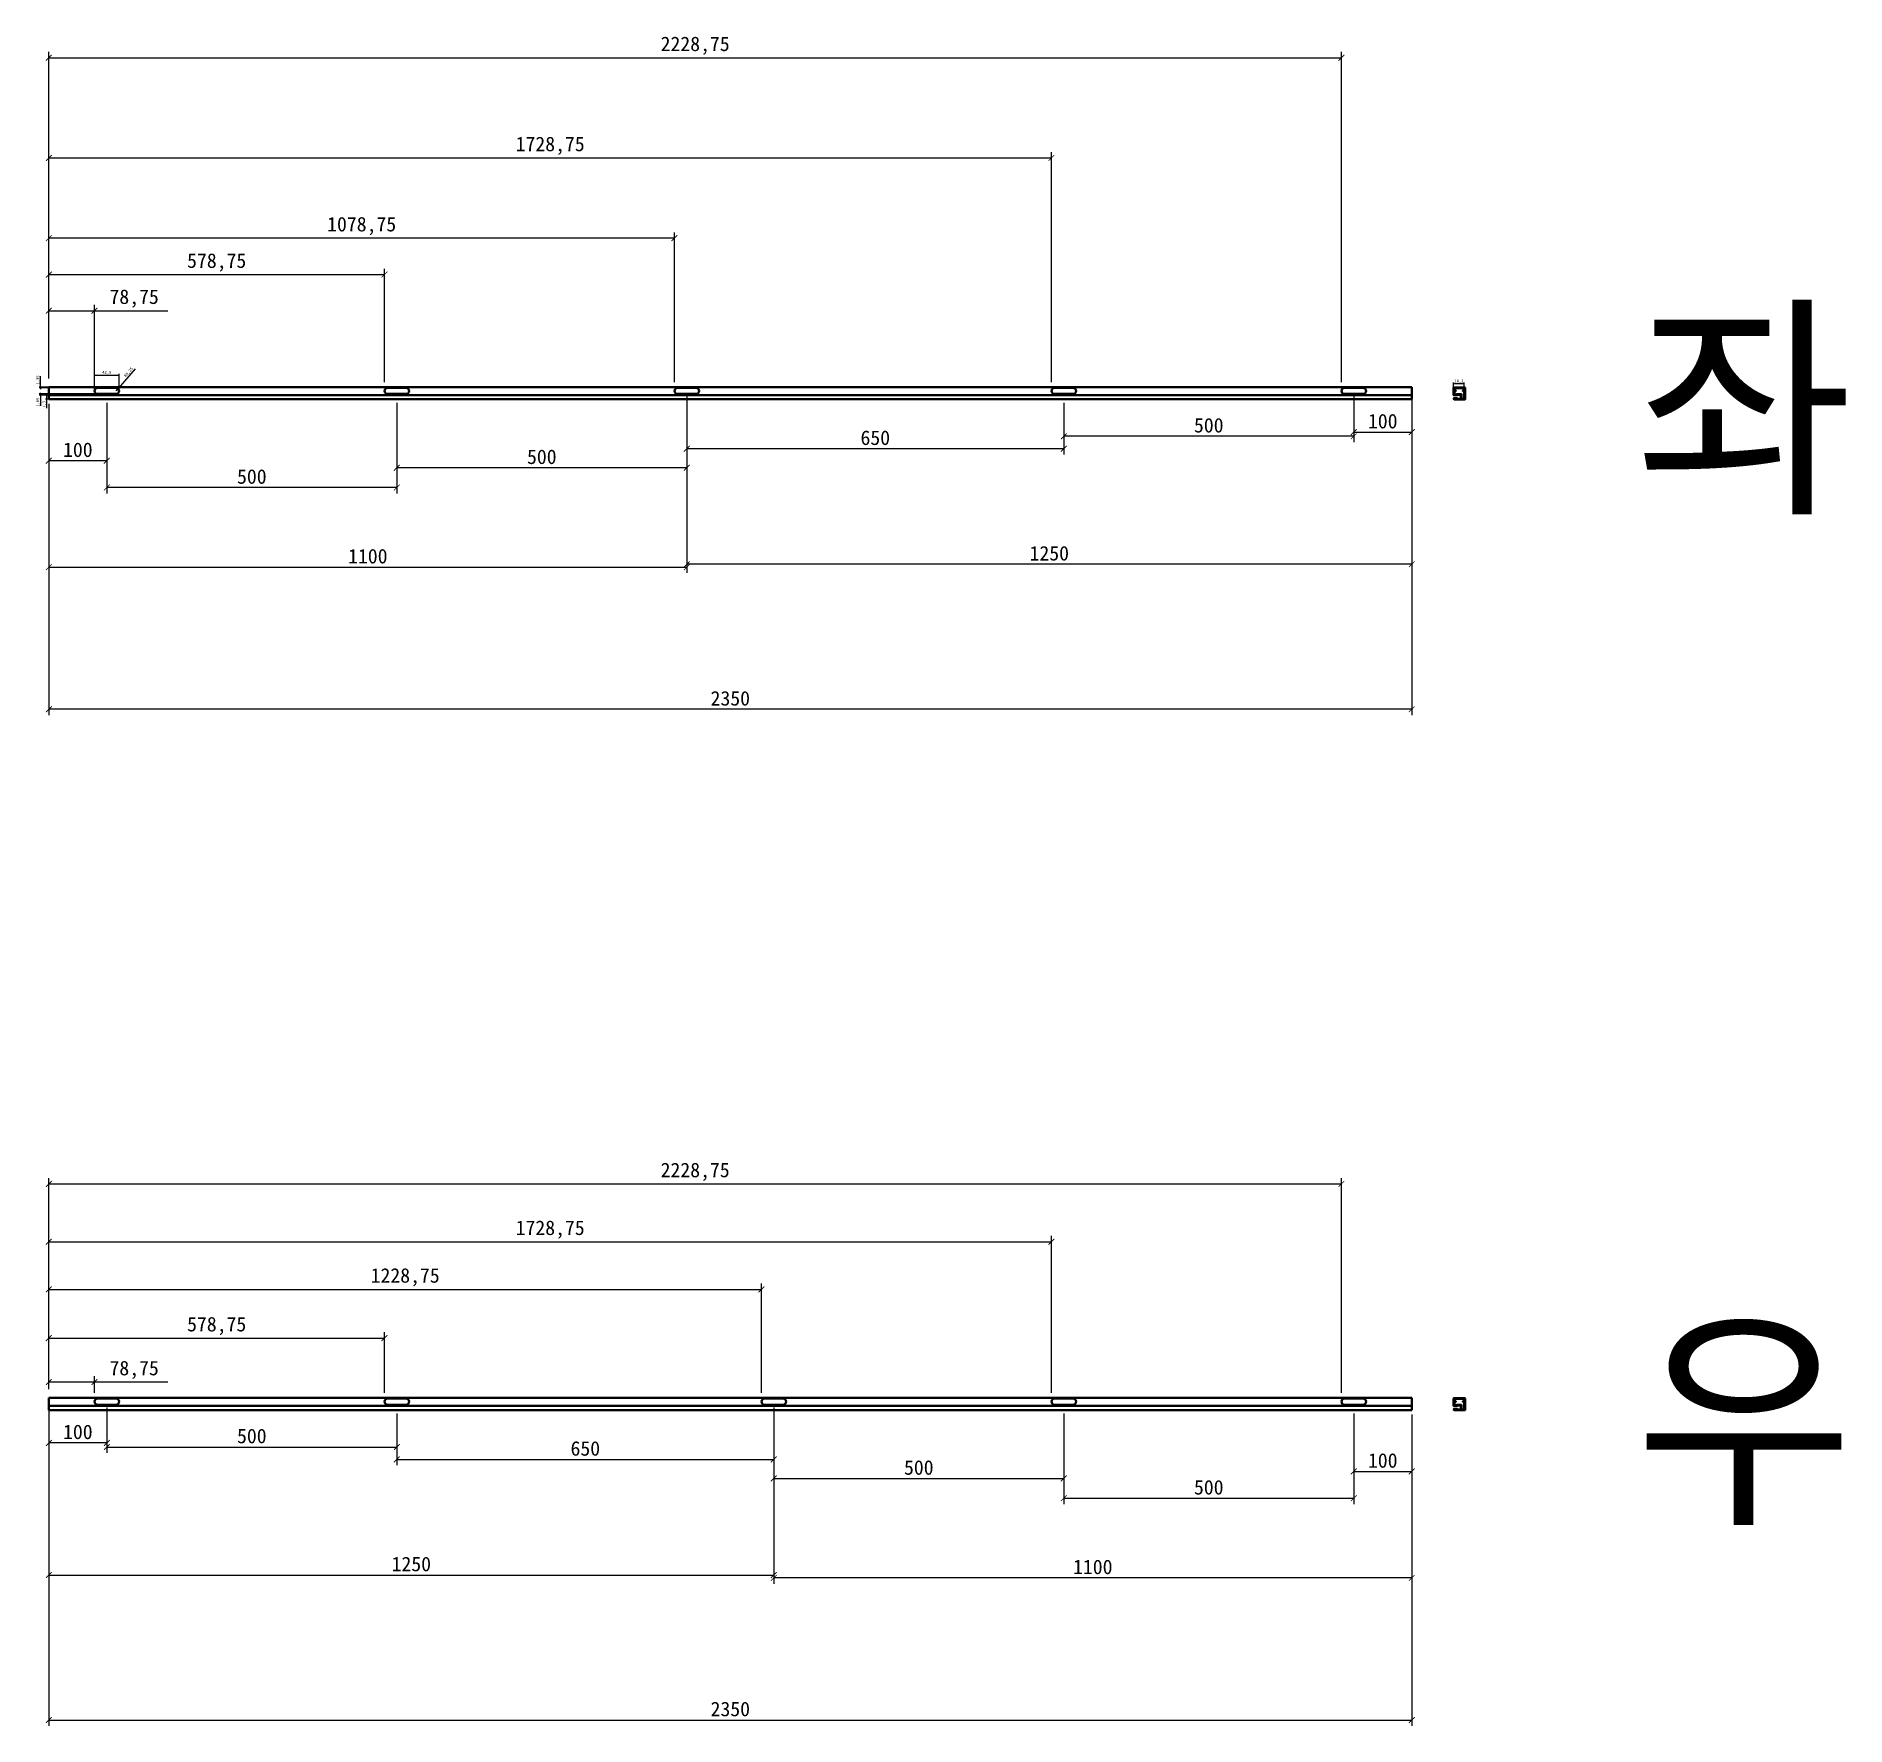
# Model space of a CAD drawing. Header units: millimetres. Extents: x -44117 to 256353, y -2095463 to 65325.
# Drawn here: x 112444 to 115564, y -95523 to -92609 of the extents above; entities that cross this region are included whole.
import ezdxf

# ---------------------------------------------------------------- set-up
doc = ezdxf.new("R2010")
doc.units = ezdxf.units.MM
doc.header["$LTSCALE"] = 10
doc.layers.add('1', color=2, linetype='Continuous', lineweight=40)
doc.dimstyles.new('ISO-25', dxfattribs={"dimtxt": 2.5, "dimasz": 2.5, "dimexe": 1, "dimexo": 1, "dimtad": 1, "dimtxsty": 'Standard', "dimblk": 'ARCHTICK', "dimcen": 2.5, "dimadec": 0, "dimazin": 0, "dimtfac": 1, "dimtmove": 0, "dimatfit": 3, "dimfxl": 0, "dimarcsym": 0})

msp = doc.modelspace()

# ---------------------------------------------------------------- texts
at = {"char_height": 300, "attachment_point": 1}
for s, heights, insert in [('{\\f굴림|b0|i0|c129|p50;좌}', [-333.95473], (115201.12931, -93102.02427)), ('{\\f굴림|b0|i0|c129|p50;우}', [-328.76165], (115201.12931, -94844.7012))]:
    msp.add_mtext_dynamic_manual_height_columns(s, width=153802.4329846, gutter_width=1500, heights=heights, dxfattribs=dict(at, insert=insert))

# ---------------------------------------------------------------- blocks, each defined once
blk = doc.blocks.new('_ArchTick')
at = {"color": 0, "linetype": 'ByBlock', "const_width": 0.15}
blk.add_lwpolyline([(-0.5, -0.5), (0.5, 0.5)], dxfattribs=at)
blk = doc.blocks.new('*D2586')
at = {"color": 0, "lineweight": -2}
for p, q in [((113566.1, -93230.9), (113566.1, -93530)), ((114816.1, -93240), (114816.1, -93530)), ((114816.1, -93520), (113566.1, -93520))]:
    blk.add_line(p, q, dxfattribs=at)
at = {"layer": 'Defpoints', "color": 0}
for p in [(113566.1, -93215.9), (114816.1, -93225), (113566.1, -93520)]:
    blk.add_point(p, dxfattribs=at)
at = {"color": 0, "lineweight": -2, "xscale": 10, "yscale": 10, "zscale": 10, "rotation": 180}
blk.add_blockref('_ArchTick', (113566.1, -93520), dxfattribs=at)
at = {"color": 0, "lineweight": -2, "xscale": 10, "yscale": 10, "zscale": 10}
blk.add_blockref('_ArchTick', (114816.1, -93520), dxfattribs=at)
at = {"color": 0, "insert": (114191.1, -93501.2), "char_height": 25, "attachment_point": 5}
blk.add_mtext('1250', dxfattribs=at)
blk = doc.blocks.new('*D2587')
at = {"color": 0, "lineweight": -2}
for p, q in [((112466.1, -93250.5), (112466.1, -93535)), ((113566.1, -93241.4), (113566.1, -93535)), ((112466.1, -93525), (113566.1, -93525))]:
    blk.add_line(p, q, dxfattribs=at)
at = {"layer": 'Defpoints', "color": 0}
for p in [(113566.1, -93226.4), (112466.1, -93235.5), (113566.1, -93525)]:
    blk.add_point(p, dxfattribs=at)
at = {"color": 0, "lineweight": -2, "xscale": 10, "yscale": 10, "zscale": 10, "rotation": 180}
blk.add_blockref('_ArchTick', (112466.1, -93525), dxfattribs=at)
at = {"color": 0, "lineweight": -2, "xscale": 10, "yscale": 10, "zscale": 10}
blk.add_blockref('_ArchTick', (113566.1, -93525), dxfattribs=at)
at = {"color": 0, "insert": (113016.1, -93506.2), "char_height": 25, "attachment_point": 5}
blk.add_mtext('1100', dxfattribs=at)
blk = doc.blocks.new('*D2588')
at = {"color": 0, "lineweight": -2}
for p, q in [((112466.1, -93250.5), (112466.1, -93780)), ((114816.1, -93250.5), (114816.1, -93780)), ((114816.1, -93770), (112466.1, -93770))]:
    blk.add_line(p, q, dxfattribs=at)
at = {"layer": 'Defpoints', "color": 0}
for p in [(112466.1, -93235.5), (114816.1, -93235.5), (112466.1, -93770)]:
    blk.add_point(p, dxfattribs=at)
at = {"color": 0, "lineweight": -2, "xscale": 10, "yscale": 10, "zscale": 10, "rotation": 180}
blk.add_blockref('_ArchTick', (112466.1, -93770), dxfattribs=at)
at = {"color": 0, "lineweight": -2, "xscale": 10, "yscale": 10, "zscale": 10}
blk.add_blockref('_ArchTick', (114816.1, -93770), dxfattribs=at)
at = {"color": 0, "insert": (113641.1, -93751.3), "char_height": 25, "attachment_point": 5}
blk.add_mtext('2350', dxfattribs=at)
blk = doc.blocks.new('*D2589')
at = {"color": 0, "lineweight": -2}
for p, q in [((114716.1, -93230.9), (114716.1, -93302.2)), ((114816.1, -93229.5), (114816.1, -93302.2)), ((114716.1, -93292.2), (114816.1, -93292.2))]:
    blk.add_line(p, q, dxfattribs=at)
at = {"layer": 'Defpoints', "color": 0}
for p in [(114716.1, -93215.9), (114816.1, -93214.5), (114816.1, -93292.2)]:
    blk.add_point(p, dxfattribs=at)
at = {"color": 0, "lineweight": -2, "xscale": 10, "yscale": 10, "zscale": 10, "rotation": 180}
blk.add_blockref('_ArchTick', (114716.1, -93292.2), dxfattribs=at)
at = {"color": 0, "lineweight": -2, "xscale": 10, "yscale": 10, "zscale": 10}
blk.add_blockref('_ArchTick', (114816.1, -93292.2), dxfattribs=at)
at = {"color": 0, "insert": (114766.1, -93273.4), "char_height": 25, "attachment_point": 5}
blk.add_mtext('100', dxfattribs=at)
blk = doc.blocks.new('*D2590')
at = {"color": 0, "lineweight": -2}
for p, q in [((114216.1, -93241.4), (114216.1, -93309.3)), ((114716.1, -93241.4), (114716.1, -93309.3)), ((114716.1, -93299.3), (114216.1, -93299.3))]:
    blk.add_line(p, q, dxfattribs=at)
at = {"layer": 'Defpoints', "color": 0}
for p in [(114216.1, -93226.4), (114716.1, -93226.4), (114216.1, -93299.3)]:
    blk.add_point(p, dxfattribs=at)
at = {"color": 0, "lineweight": -2, "xscale": 10, "yscale": 10, "zscale": 10, "rotation": 180}
blk.add_blockref('_ArchTick', (114216.1, -93299.3), dxfattribs=at)
at = {"color": 0, "lineweight": -2, "xscale": 10, "yscale": 10, "zscale": 10}
blk.add_blockref('_ArchTick', (114716.1, -93299.3), dxfattribs=at)
at = {"color": 0, "insert": (114466.1, -93280.5), "char_height": 25, "attachment_point": 5}
blk.add_mtext('500', dxfattribs=at)
blk = doc.blocks.new('*D2591')
at = {"color": 0, "lineweight": -2}
for p, q in [((113566.1, -93241.4), (113566.1, -93330.7)), ((114216.1, -93241.4), (114216.1, -93330.7)), ((114216.1, -93320.7), (113566.1, -93320.7))]:
    blk.add_line(p, q, dxfattribs=at)
at = {"layer": 'Defpoints', "color": 0}
for p in [(113566.1, -93226.4), (114216.1, -93226.4), (113566.1, -93320.7)]:
    blk.add_point(p, dxfattribs=at)
at = {"color": 0, "lineweight": -2, "xscale": 10, "yscale": 10, "zscale": 10, "rotation": 180}
blk.add_blockref('_ArchTick', (113566.1, -93320.7), dxfattribs=at)
at = {"color": 0, "lineweight": -2, "xscale": 10, "yscale": 10, "zscale": 10}
blk.add_blockref('_ArchTick', (114216.1, -93320.7), dxfattribs=at)
at = {"color": 0, "insert": (113891.1, -93302), "char_height": 25, "attachment_point": 5}
blk.add_mtext('650', dxfattribs=at)
blk = doc.blocks.new('*D2592')
at = {"color": 0, "lineweight": -2}
for p, q in [((113066.1, -93241.4), (113066.1, -93363.5)), ((113566.1, -93241.4), (113566.1, -93363.5)), ((113566.1, -93353.5), (113066.1, -93353.5))]:
    blk.add_line(p, q, dxfattribs=at)
at = {"layer": 'Defpoints', "color": 0}
for p in [(113066.1, -93226.4), (113566.1, -93226.4), (113066.1, -93353.5)]:
    blk.add_point(p, dxfattribs=at)
at = {"color": 0, "lineweight": -2, "xscale": 10, "yscale": 10, "zscale": 10, "rotation": 180}
blk.add_blockref('_ArchTick', (113066.1, -93353.5), dxfattribs=at)
at = {"color": 0, "lineweight": -2, "xscale": 10, "yscale": 10, "zscale": 10}
blk.add_blockref('_ArchTick', (113566.1, -93353.5), dxfattribs=at)
at = {"color": 0, "insert": (113316.1, -93334.8), "char_height": 25, "attachment_point": 5}
blk.add_mtext('500', dxfattribs=at)
blk = doc.blocks.new('*D2593')
at = {"color": 0, "lineweight": -2}
for p, q in [((112566.1, -93241.4), (112566.1, -93397.7)), ((113066.1, -93241.4), (113066.1, -93397.7)), ((113066.1, -93387.7), (112566.1, -93387.7))]:
    blk.add_line(p, q, dxfattribs=at)
at = {"layer": 'Defpoints', "color": 0}
for p in [(112566.1, -93226.4), (113066.1, -93226.4), (112566.1, -93387.7)]:
    blk.add_point(p, dxfattribs=at)
at = {"color": 0, "lineweight": -2, "xscale": 10, "yscale": 10, "zscale": 10, "rotation": 180}
blk.add_blockref('_ArchTick', (112566.1, -93387.7), dxfattribs=at)
at = {"color": 0, "lineweight": -2, "xscale": 10, "yscale": 10, "zscale": 10}
blk.add_blockref('_ArchTick', (113066.1, -93387.7), dxfattribs=at)
at = {"color": 0, "insert": (112816.1, -93368.9), "char_height": 25, "attachment_point": 5}
blk.add_mtext('500', dxfattribs=at)
blk = doc.blocks.new('*D2594')
at = {"color": 0, "lineweight": -2}
for p, q in [((112466.1, -93243.2), (112466.1, -93351.5)), ((112566.1, -93241.4), (112566.1, -93351.5)), ((112566.1, -93341.5), (112466.1, -93341.5))]:
    blk.add_line(p, q, dxfattribs=at)
at = {"layer": 'Defpoints', "color": 0}
for p in [(112466.1, -93228.2), (112566.1, -93226.4), (112466.1, -93341.5)]:
    blk.add_point(p, dxfattribs=at)
at = {"color": 0, "lineweight": -2, "xscale": 10, "yscale": 10, "zscale": 10, "rotation": 180}
blk.add_blockref('_ArchTick', (112466.1, -93341.5), dxfattribs=at)
at = {"color": 0, "lineweight": -2, "xscale": 10, "yscale": 10, "zscale": 10}
blk.add_blockref('_ArchTick', (112566.1, -93341.5), dxfattribs=at)
at = {"color": 0, "insert": (112516.1, -93322.7), "char_height": 25, "attachment_point": 5}
blk.add_mtext('100', dxfattribs=at)
blk = doc.blocks.new('*D2595')
at = {"color": 0, "lineweight": -2}
for p, q in [((112466.1, -93199.5), (112466.1, -93072.8)), ((112544.8, -93206.1), (112544.8, -93072.8)), ((112466.1, -93082.8), (112544.8, -93082.8)), ((112544.8, -93082.8), (112671.5, -93082.8))]:
    blk.add_line(p, q, dxfattribs=at)
at = {"layer": 'Defpoints', "color": 0}
for p in [(112544.8, -93082.8), (112466.1, -93214.5), (112544.8, -93221.1)]:
    blk.add_point(p, dxfattribs=at)
at = {"color": 0, "lineweight": -2, "xscale": 10, "yscale": 10, "zscale": 10, "rotation": 180}
blk.add_blockref('_ArchTick', (112466.1, -93082.8), dxfattribs=at)
at = {"color": 0, "lineweight": -2, "xscale": 10, "yscale": 10, "zscale": 10}
blk.add_blockref('_ArchTick', (112544.8, -93082.8), dxfattribs=at)
at = {"color": 0, "insert": (112613.2, -93061.9), "char_height": 25, "attachment_point": 5}
blk.add_mtext('78,75', dxfattribs=at)
blk = doc.blocks.new('*D2596')
at = {"color": 0, "lineweight": -2}
for p, q in [((112466.1, -93199.5), (112466.1, -93010.5)), ((113044.8, -93206.1), (113044.8, -93010.5)), ((112466.1, -93020.5), (113044.8, -93020.5))]:
    blk.add_line(p, q, dxfattribs=at)
at = {"layer": 'Defpoints', "color": 0}
for p in [(113044.8, -93020.5), (112466.1, -93214.5), (113044.8, -93221.1)]:
    blk.add_point(p, dxfattribs=at)
at = {"color": 0, "lineweight": -2, "xscale": 10, "yscale": 10, "zscale": 10, "rotation": 180}
blk.add_blockref('_ArchTick', (112466.1, -93020.5), dxfattribs=at)
at = {"color": 0, "lineweight": -2, "xscale": 10, "yscale": 10, "zscale": 10}
blk.add_blockref('_ArchTick', (113044.8, -93020.5), dxfattribs=at)
at = {"color": 0, "insert": (112755.5, -92999.7), "char_height": 25, "attachment_point": 5}
blk.add_mtext('578,75', dxfattribs=at)
blk = doc.blocks.new('*D2597')
at = {"color": 0, "lineweight": -2}
for p, q in [((112466.1, -93199.5), (112466.1, -92947.7)), ((113544.8, -93206.1), (113544.8, -92947.7)), ((113544.8, -92957.7), (112466.1, -92957.7))]:
    blk.add_line(p, q, dxfattribs=at)
at = {"layer": 'Defpoints', "color": 0}
for p in [(112466.1, -92957.7), (112466.1, -93214.5), (113544.8, -93221.1)]:
    blk.add_point(p, dxfattribs=at)
at = {"color": 0, "lineweight": -2, "xscale": 10, "yscale": 10, "zscale": 10, "rotation": 180}
blk.add_blockref('_ArchTick', (112466.1, -92957.7), dxfattribs=at)
at = {"color": 0, "lineweight": -2, "xscale": 10, "yscale": 10, "zscale": 10}
blk.add_blockref('_ArchTick', (113544.8, -92957.7), dxfattribs=at)
at = {"color": 0, "insert": (113005.5, -92936.8), "char_height": 25, "attachment_point": 5}
blk.add_mtext('1078,75', dxfattribs=at)
blk = doc.blocks.new('*D2598')
at = {"color": 0, "lineweight": -2}
for p, q in [((112466.1, -93199.5), (112466.1, -92809.4)), ((112466.1, -92819.4), (114194.8, -92819.4)), ((114194.8, -93206.1), (114194.8, -92809.4))]:
    blk.add_line(p, q, dxfattribs=at)
at = {"layer": 'Defpoints', "color": 0}
for p in [(114194.8, -92819.4), (112466.1, -93214.5), (114194.8, -93221.1)]:
    blk.add_point(p, dxfattribs=at)
at = {"color": 0, "lineweight": -2, "xscale": 10, "yscale": 10, "zscale": 10, "rotation": 180}
blk.add_blockref('_ArchTick', (112466.1, -92819.4), dxfattribs=at)
at = {"color": 0, "lineweight": -2, "xscale": 10, "yscale": 10, "zscale": 10}
blk.add_blockref('_ArchTick', (114194.8, -92819.4), dxfattribs=at)
at = {"color": 0, "insert": (113330.5, -92798.5), "char_height": 25, "attachment_point": 5}
blk.add_mtext('1728,75', dxfattribs=at)
blk = doc.blocks.new('*D2599')
at = {"color": 0, "lineweight": -2}
for p, q in [((112466.1, -93199.5), (112466.1, -92636.7)), ((114694.8, -93206.1), (114694.8, -92636.7)), ((112466.1, -92646.7), (114694.8, -92646.7))]:
    blk.add_line(p, q, dxfattribs=at)
at = {"layer": 'Defpoints', "color": 0}
for p in [(114694.8, -92646.7), (112466.1, -93214.5), (114694.8, -93221.1)]:
    blk.add_point(p, dxfattribs=at)
at = {"color": 0, "lineweight": -2, "xscale": 10, "yscale": 10, "zscale": 10, "rotation": 180}
blk.add_blockref('_ArchTick', (112466.1, -92646.7), dxfattribs=at)
at = {"color": 0, "lineweight": -2, "xscale": 10, "yscale": 10, "zscale": 10}
blk.add_blockref('_ArchTick', (114694.8, -92646.7), dxfattribs=at)
at = {"color": 0, "insert": (113580.5, -92625.9), "char_height": 25, "attachment_point": 5}
blk.add_mtext('2228,75', dxfattribs=at)
blk = doc.blocks.new('*D2600')
at = {"color": 0, "lineweight": -2}
for p, q in [((113716.1, -94973.6), (113716.1, -95272.7)), ((112466.1, -94982.7), (112466.1, -95272.7)), ((112466.1, -95262.7), (113716.1, -95262.7))]:
    blk.add_line(p, q, dxfattribs=at)
at = {"layer": 'Defpoints', "color": 0}
for p in [(112466.1, -94967.7), (113716.1, -94958.6), (113716.1, -95262.7)]:
    blk.add_point(p, dxfattribs=at)
at = {"color": 0, "lineweight": -2, "xscale": 10, "yscale": 10, "zscale": 10, "rotation": 180}
blk.add_blockref('_ArchTick', (112466.1, -95262.7), dxfattribs=at)
at = {"color": 0, "lineweight": -2, "xscale": 10, "yscale": 10, "zscale": 10}
blk.add_blockref('_ArchTick', (113716.1, -95262.7), dxfattribs=at)
at = {"color": 0, "insert": (113091.1, -95243.9), "char_height": 25, "attachment_point": 5}
blk.add_mtext('1250', dxfattribs=at)
blk = doc.blocks.new('*D2601')
at = {"color": 0, "lineweight": -2}
for p, q in [((113716.1, -94984.1), (113716.1, -95277.7)), ((114816.1, -94993.2), (114816.1, -95277.7)), ((114816.1, -95267.7), (113716.1, -95267.7))]:
    blk.add_line(p, q, dxfattribs=at)
at = {"layer": 'Defpoints', "color": 0}
for p in [(113716.1, -94969.1), (114816.1, -94978.2), (113716.1, -95267.7)]:
    blk.add_point(p, dxfattribs=at)
at = {"color": 0, "lineweight": -2, "xscale": 10, "yscale": 10, "zscale": 10, "rotation": 180}
blk.add_blockref('_ArchTick', (113716.1, -95267.7), dxfattribs=at)
at = {"color": 0, "lineweight": -2, "xscale": 10, "yscale": 10, "zscale": 10}
blk.add_blockref('_ArchTick', (114816.1, -95267.7), dxfattribs=at)
at = {"color": 0, "insert": (114266.1, -95248.9), "char_height": 25, "attachment_point": 5}
blk.add_mtext('1100', dxfattribs=at)
blk = doc.blocks.new('*D2602')
at = {"color": 0, "lineweight": -2}
for p, q in [((112466.1, -94993.2), (112466.1, -95522.7)), ((114816.1, -94993.2), (114816.1, -95522.7)), ((112466.1, -95512.7), (114816.1, -95512.7))]:
    blk.add_line(p, q, dxfattribs=at)
at = {"layer": 'Defpoints', "color": 0}
for p in [(112466.1, -94978.2), (114816.1, -94978.2), (114816.1, -95512.7)]:
    blk.add_point(p, dxfattribs=at)
at = {"color": 0, "lineweight": -2, "xscale": 10, "yscale": 10, "zscale": 10, "rotation": 180}
blk.add_blockref('_ArchTick', (112466.1, -95512.7), dxfattribs=at)
at = {"color": 0, "lineweight": -2, "xscale": 10, "yscale": 10, "zscale": 10}
blk.add_blockref('_ArchTick', (114816.1, -95512.7), dxfattribs=at)
at = {"color": 0, "insert": (113641.1, -95493.9), "char_height": 25, "attachment_point": 5}
blk.add_mtext('2350', dxfattribs=at)
blk = doc.blocks.new('*D2603')
at = {"color": 0, "lineweight": -2}
for p, q in [((112466.1, -94972.2), (112466.1, -95044.9)), ((112566.1, -94973.6), (112566.1, -95044.9)), ((112566.1, -95034.9), (112466.1, -95034.9))]:
    blk.add_line(p, q, dxfattribs=at)
at = {"layer": 'Defpoints', "color": 0}
for p in [(112466.1, -94957.2), (112566.1, -94958.6), (112466.1, -95034.9)]:
    blk.add_point(p, dxfattribs=at)
at = {"color": 0, "lineweight": -2, "xscale": 10, "yscale": 10, "zscale": 10, "rotation": 180}
blk.add_blockref('_ArchTick', (112466.1, -95034.9), dxfattribs=at)
at = {"color": 0, "lineweight": -2, "xscale": 10, "yscale": 10, "zscale": 10}
blk.add_blockref('_ArchTick', (112566.1, -95034.9), dxfattribs=at)
at = {"color": 0, "insert": (112516.1, -95016.1), "char_height": 25, "attachment_point": 5}
blk.add_mtext('100', dxfattribs=at)
blk = doc.blocks.new('*D2604')
at = {"color": 0, "lineweight": -2}
for p, q in [((112566.1, -94984.1), (112566.1, -95052)), ((113066.1, -94984.1), (113066.1, -95052)), ((112566.1, -95042), (113066.1, -95042))]:
    blk.add_line(p, q, dxfattribs=at)
at = {"layer": 'Defpoints', "color": 0}
for p in [(112566.1, -94969.1), (113066.1, -94969.1), (113066.1, -95042)]:
    blk.add_point(p, dxfattribs=at)
at = {"color": 0, "lineweight": -2, "xscale": 10, "yscale": 10, "zscale": 10, "rotation": 180}
blk.add_blockref('_ArchTick', (112566.1, -95042), dxfattribs=at)
at = {"color": 0, "lineweight": -2, "xscale": 10, "yscale": 10, "zscale": 10}
blk.add_blockref('_ArchTick', (113066.1, -95042), dxfattribs=at)
at = {"color": 0, "insert": (112816.1, -95023.2), "char_height": 25, "attachment_point": 5}
blk.add_mtext('500', dxfattribs=at)
blk = doc.blocks.new('*D2605')
at = {"color": 0, "lineweight": -2}
for p, q in [((113066.1, -94984.1), (113066.1, -95073.4)), ((113716.1, -94984.1), (113716.1, -95073.4)), ((113066.1, -95063.4), (113716.1, -95063.4))]:
    blk.add_line(p, q, dxfattribs=at)
at = {"layer": 'Defpoints', "color": 0}
for p in [(113066.1, -94969.1), (113716.1, -94969.1), (113716.1, -95063.4)]:
    blk.add_point(p, dxfattribs=at)
at = {"color": 0, "lineweight": -2, "xscale": 10, "yscale": 10, "zscale": 10, "rotation": 180}
blk.add_blockref('_ArchTick', (113066.1, -95063.4), dxfattribs=at)
at = {"color": 0, "lineweight": -2, "xscale": 10, "yscale": 10, "zscale": 10}
blk.add_blockref('_ArchTick', (113716.1, -95063.4), dxfattribs=at)
at = {"color": 0, "insert": (113391.1, -95044.6), "char_height": 25, "attachment_point": 5}
blk.add_mtext('650', dxfattribs=at)
blk = doc.blocks.new('*D2606')
at = {"color": 0, "lineweight": -2}
for p, q in [((113716.1, -94984.1), (113716.1, -95106.2)), ((114216.1, -94984.1), (114216.1, -95106.2)), ((113716.1, -95096.2), (114216.1, -95096.2))]:
    blk.add_line(p, q, dxfattribs=at)
at = {"layer": 'Defpoints', "color": 0}
for p in [(113716.1, -94969.1), (114216.1, -94969.1), (114216.1, -95096.2)]:
    blk.add_point(p, dxfattribs=at)
at = {"color": 0, "lineweight": -2, "xscale": 10, "yscale": 10, "zscale": 10, "rotation": 180}
blk.add_blockref('_ArchTick', (113716.1, -95096.2), dxfattribs=at)
at = {"color": 0, "lineweight": -2, "xscale": 10, "yscale": 10, "zscale": 10}
blk.add_blockref('_ArchTick', (114216.1, -95096.2), dxfattribs=at)
at = {"color": 0, "insert": (113966.1, -95077.5), "char_height": 25, "attachment_point": 5}
blk.add_mtext('500', dxfattribs=at)
blk = doc.blocks.new('*D2607')
at = {"color": 0, "lineweight": -2}
for p, q in [((114216.1, -94984.1), (114216.1, -95140.3)), ((114716.1, -94984.1), (114716.1, -95140.3)), ((114216.1, -95130.3), (114716.1, -95130.3))]:
    blk.add_line(p, q, dxfattribs=at)
at = {"layer": 'Defpoints', "color": 0}
for p in [(114216.1, -94969.1), (114716.1, -94969.1), (114716.1, -95130.3)]:
    blk.add_point(p, dxfattribs=at)
at = {"color": 0, "lineweight": -2, "xscale": 10, "yscale": 10, "zscale": 10, "rotation": 180}
blk.add_blockref('_ArchTick', (114216.1, -95130.3), dxfattribs=at)
at = {"color": 0, "lineweight": -2, "xscale": 10, "yscale": 10, "zscale": 10}
blk.add_blockref('_ArchTick', (114716.1, -95130.3), dxfattribs=at)
at = {"color": 0, "insert": (114466.1, -95111.6), "char_height": 25, "attachment_point": 5}
blk.add_mtext('500', dxfattribs=at)
blk = doc.blocks.new('*D2608')
at = {"color": 0, "lineweight": -2}
for p, q in [((114716.1, -94984.1), (114716.1, -95094.2)), ((114816.1, -94985.9), (114816.1, -95094.2)), ((114716.1, -95084.2), (114816.1, -95084.2))]:
    blk.add_line(p, q, dxfattribs=at)
at = {"layer": 'Defpoints', "color": 0}
for p in [(114716.1, -94969.1), (114816.1, -94970.9), (114816.1, -95084.2)]:
    blk.add_point(p, dxfattribs=at)
at = {"color": 0, "lineweight": -2, "xscale": 10, "yscale": 10, "zscale": 10, "rotation": 180}
blk.add_blockref('_ArchTick', (114716.1, -95084.2), dxfattribs=at)
at = {"color": 0, "lineweight": -2, "xscale": 10, "yscale": 10, "zscale": 10}
blk.add_blockref('_ArchTick', (114816.1, -95084.2), dxfattribs=at)
at = {"color": 0, "insert": (114766.1, -95065.4), "char_height": 25, "attachment_point": 5}
blk.add_mtext('100', dxfattribs=at)
blk = doc.blocks.new('*D2609')
at = {"color": 0, "lineweight": -2}
for p, q in [((112466.1, -94942.2), (112466.1, -94919.9)), ((112466.1, -94929.9), (112544.8, -94929.9)), ((112544.8, -94948.8), (112544.8, -94919.9)), ((112544.8, -94929.9), (112671.5, -94929.9))]:
    blk.add_line(p, q, dxfattribs=at)
at = {"layer": 'Defpoints', "color": 0}
for p in [(112544.8, -94929.9), (112466.1, -94957.2), (112544.8, -94963.8)]:
    blk.add_point(p, dxfattribs=at)
at = {"color": 0, "lineweight": -2, "xscale": 10, "yscale": 10, "zscale": 10, "rotation": 180}
blk.add_blockref('_ArchTick', (112466.1, -94929.9), dxfattribs=at)
at = {"color": 0, "lineweight": -2, "xscale": 10, "yscale": 10, "zscale": 10}
blk.add_blockref('_ArchTick', (112544.8, -94929.9), dxfattribs=at)
at = {"color": 0, "insert": (112613.2, -94909.1), "char_height": 25, "attachment_point": 5}
blk.add_mtext('78,75', dxfattribs=at)
blk = doc.blocks.new('*D2610')
at = {"color": 0, "lineweight": -2}
for p, q in [((112466.1, -94942.2), (112466.1, -94844.2)), ((112466.1, -94854.2), (113044.8, -94854.2)), ((113044.8, -94948.8), (113044.8, -94844.2))]:
    blk.add_line(p, q, dxfattribs=at)
at = {"layer": 'Defpoints', "color": 0}
for p in [(113044.8, -94854.2), (112466.1, -94957.2), (113044.8, -94963.8)]:
    blk.add_point(p, dxfattribs=at)
at = {"color": 0, "lineweight": -2, "xscale": 10, "yscale": 10, "zscale": 10, "rotation": 180}
blk.add_blockref('_ArchTick', (112466.1, -94854.2), dxfattribs=at)
at = {"color": 0, "lineweight": -2, "xscale": 10, "yscale": 10, "zscale": 10}
blk.add_blockref('_ArchTick', (113044.8, -94854.2), dxfattribs=at)
at = {"color": 0, "insert": (112755.5, -94833.4), "char_height": 25, "attachment_point": 5}
blk.add_mtext('578,75', dxfattribs=at)
blk = doc.blocks.new('*D2611')
at = {"color": 0, "lineweight": -2}
for p, q in [((112466.1, -94942.2), (112466.1, -94760.2)), ((113694.8, -94948.8), (113694.8, -94760.2)), ((112466.1, -94770.2), (113694.8, -94770.2))]:
    blk.add_line(p, q, dxfattribs=at)
at = {"layer": 'Defpoints', "color": 0}
for p in [(113694.8, -94770.2), (112466.1, -94957.2), (113694.8, -94963.8)]:
    blk.add_point(p, dxfattribs=at)
at = {"color": 0, "lineweight": -2, "xscale": 10, "yscale": 10, "zscale": 10, "rotation": 180}
blk.add_blockref('_ArchTick', (112466.1, -94770.2), dxfattribs=at)
at = {"color": 0, "lineweight": -2, "xscale": 10, "yscale": 10, "zscale": 10}
blk.add_blockref('_ArchTick', (113694.8, -94770.2), dxfattribs=at)
at = {"color": 0, "insert": (113080.5, -94749.4), "char_height": 25, "attachment_point": 5}
blk.add_mtext('1228,75', dxfattribs=at)
blk = doc.blocks.new('*D2612')
at = {"color": 0, "lineweight": -2}
for p, q in [((112466.1, -94942.2), (112466.1, -94678.1)), ((112466.1, -94688.1), (114194.8, -94688.1)), ((114194.8, -94948.8), (114194.8, -94678.1))]:
    blk.add_line(p, q, dxfattribs=at)
at = {"layer": 'Defpoints', "color": 0}
for p in [(114194.8, -94688.1), (112466.1, -94957.2), (114194.8, -94963.8)]:
    blk.add_point(p, dxfattribs=at)
at = {"color": 0, "lineweight": -2, "xscale": 10, "yscale": 10, "zscale": 10, "rotation": 180}
blk.add_blockref('_ArchTick', (112466.1, -94688.1), dxfattribs=at)
at = {"color": 0, "lineweight": -2, "xscale": 10, "yscale": 10, "zscale": 10}
blk.add_blockref('_ArchTick', (114194.8, -94688.1), dxfattribs=at)
at = {"color": 0, "insert": (113330.5, -94667.2), "char_height": 25, "attachment_point": 5}
blk.add_mtext('1728,75', dxfattribs=at)
blk = doc.blocks.new('*D2613')
at = {"color": 0, "lineweight": -2}
for p, q in [((112466.1, -94942.2), (112466.1, -94578.4)), ((112466.1, -94588.4), (114694.8, -94588.4)), ((114694.8, -94948.8), (114694.8, -94578.4))]:
    blk.add_line(p, q, dxfattribs=at)
at = {"layer": 'Defpoints', "color": 0}
for p in [(114694.8, -94588.4), (112466.1, -94957.2), (114694.8, -94963.8)]:
    blk.add_point(p, dxfattribs=at)
at = {"color": 0, "lineweight": -2, "xscale": 10, "yscale": 10, "zscale": 10, "rotation": 180}
blk.add_blockref('_ArchTick', (112466.1, -94588.4), dxfattribs=at)
at = {"color": 0, "lineweight": -2, "xscale": 10, "yscale": 10, "zscale": 10}
blk.add_blockref('_ArchTick', (114694.8, -94588.4), dxfattribs=at)
at = {"color": 0, "insert": (113580.5, -94567.6), "char_height": 25, "attachment_point": 5}
blk.add_mtext('2228,75', dxfattribs=at)
blk = doc.blocks.new('*D2801')
at = {"color": 0, "lineweight": -2}
for p in [(112614.7, -93183.1), (112582.1, -93221.1)]:
    blk.add_line(p, (112585.5, -93217.1), dxfattribs=at)
at = {"layer": 'Defpoints', "color": 0}
for p in [(112582.1, -93221.1), (112585.5, -93217.1)]:
    blk.add_point(p, dxfattribs=at)
at = {"color": 0, "lineweight": -2, "xscale": 2, "yscale": 2, "zscale": 2, "rotation": 229.3654766598724}
blk.add_blockref('_ArchTick', (112585.5, -93217.1), dxfattribs=at)
at = {"color": 0, "insert": (112603.9, -93189.3), "char_height": 5, "attachment_point": 5, "rotation": 49.3655}
blk.add_mtext('R5,25', dxfattribs=at)
blk = doc.blocks.new('*D2802')
at = {"color": 0, "lineweight": -2}
for p, q in [((112544.8, -93218.1), (112544.8, -93191.8)), ((112544.8, -93193.8), (112587.3, -93193.8)), ((112587.3, -93218.1), (112587.3, -93191.8))]:
    blk.add_line(p, q, dxfattribs=at)
at = {"layer": 'Defpoints', "color": 0}
for p in [(112587.3, -93193.8), (112544.8, -93221.1), (112587.3, -93221.1)]:
    blk.add_point(p, dxfattribs=at)
at = {"color": 0, "lineweight": -2, "xscale": 2, "yscale": 2, "zscale": 2, "rotation": 180}
blk.add_blockref('_ArchTick', (112544.8, -93193.8), dxfattribs=at)
at = {"color": 0, "lineweight": -2, "xscale": 2, "yscale": 2, "zscale": 2}
blk.add_blockref('_ArchTick', (112587.3, -93193.8), dxfattribs=at)
at = {"color": 0, "insert": (112566.1, -93189.6), "char_height": 5, "attachment_point": 5}
blk.add_mtext('42,5', dxfattribs=at)
blk = doc.blocks.new('*D2803')
at = {"color": 0, "lineweight": -2}
for p, q in [((114888.3, -93217), (114888.3, -93206.8)), ((114906.5, -93208.8), (114888.3, -93208.8)), ((114906.5, -93217), (114906.5, -93206.8))]:
    blk.add_line(p, q, dxfattribs=at)
at = {"layer": 'Defpoints', "color": 0}
for p in [(114888.3, -93208.8), (114888.3, -93220), (114906.5, -93220)]:
    blk.add_point(p, dxfattribs=at)
at = {"color": 0, "lineweight": -2, "xscale": 2, "yscale": 2, "zscale": 2, "rotation": 180}
blk.add_blockref('_ArchTick', (114888.3, -93208.8), dxfattribs=at)
at = {"color": 0, "lineweight": -2, "xscale": 2, "yscale": 2, "zscale": 2}
blk.add_blockref('_ArchTick', (114906.5, -93208.8), dxfattribs=at)
at = {"color": 0, "insert": (114897.4, -93204.6), "char_height": 5, "attachment_point": 5}
blk.add_mtext('18,2', dxfattribs=at)
blk = doc.blocks.new('*D2804')
at = {"color": 0, "lineweight": -2}
for p, q in [((112451.7, -93214.5), (112451.7, -93195.9)), ((112563.1, -93214.5), (112449.7, -93214.5)), ((112563.1, -93215.9), (112449.7, -93215.9)), ((112451.7, -93215.9), (112451.7, -93214.5)), ((112451.7, -93215.9), (112451.7, -93217.9))]:
    blk.add_line(p, q, dxfattribs=at)
at = {"layer": 'Defpoints', "color": 0}
for p in [(112451.7, -93214.5), (112566.1, -93214.5), (112566.1, -93215.9)]:
    blk.add_point(p, dxfattribs=at)
at = {"color": 0, "lineweight": -2, "xscale": 2, "yscale": 2, "zscale": 2}
for p, rotation in [((112451.7, -93214.5), 270), ((112451.7, -93215.9), 90)]:
    blk.add_blockref('_ArchTick', p, dxfattribs=dict(at, rotation=rotation))
at = {"color": 0, "insert": (112447.6, -93202.2), "char_height": 5, "attachment_point": 5, "rotation": 90}
blk.add_mtext('1,35', dxfattribs=at)
blk = doc.blocks.new('*D2805')
at = {"color": 0, "lineweight": -2}
for p, q in [((112563.1, -93226.4), (112449.7, -93226.4)), ((112563.1, -93228.2), (112449.7, -93228.2)), ((112451.7, -93226.4), (112451.7, -93224.4)), ((112451.7, -93226.4), (112451.7, -93228.2)), ((112451.7, -93228.2), (112451.7, -93246.9))]:
    blk.add_line(p, q, dxfattribs=at)
at = {"layer": 'Defpoints', "color": 0}
for p in [(112451.7, -93228.2), (112566.1, -93226.4), (112566.1, -93228.2)]:
    blk.add_point(p, dxfattribs=at)
at = {"color": 0, "lineweight": -2, "xscale": 2, "yscale": 2, "zscale": 2}
for p, rotation in [((112451.7, -93226.4), 270), ((112451.7, -93228.2), 90)]:
    blk.add_blockref('_ArchTick', p, dxfattribs=dict(at, rotation=rotation))
at = {"color": 0, "insert": (112447.6, -93240.6), "char_height": 5, "attachment_point": 5, "rotation": 90}
blk.add_mtext('1,85', dxfattribs=at)
blk = doc.blocks.new('*D2806')
at = {"color": 0, "lineweight": -2}
for p, q in [((112563.1, -93228.2), (112460.3, -93228.2)), ((112462.3, -93228.2), (112462.3, -93235.5)), ((112563.1, -93235.5), (112460.3, -93235.5)), ((112462.3, -93235.5), (112462.3, -93250.9))]:
    blk.add_line(p, q, dxfattribs=at)
at = {"layer": 'Defpoints', "color": 0}
for p in [(112566.1, -93228.2), (112462.3, -93235.5), (112566.1, -93235.5)]:
    blk.add_point(p, dxfattribs=at)
at = {"color": 0, "lineweight": -2, "xscale": 2, "yscale": 2, "zscale": 2}
for p, rotation in [((112462.3, -93228.2), 90), ((112462.3, -93235.5), 270)]:
    blk.add_blockref('_ArchTick', p, dxfattribs=dict(at, rotation=rotation))
at = {"color": 0, "insert": (112458.2, -93244.2), "char_height": 5, "attachment_point": 5, "rotation": 90}
blk.add_mtext('7,3', dxfattribs=at)

# ---------------------------------------------------------------- dimensions: what is measured, and where the dimension line sits
for base, p1, p2, picture, middle in [((114694.84412, -92646.73275), (112466.09412, -93214.5312), (114694.84412, -93221.1312), '*D2599', (113580.46912, -92625.89942)), ((114194.84412, -92819.35122), (112466.09412, -93214.5312), (114194.84412, -93221.1312), '*D2598', (113330.46912, -92798.51788)), ((112466.09412, -92957.68281), (113544.84412, -93221.1312), (112466.09412, -93214.5312), '*D2597', (113005.46912, -92936.84948)), ((113044.84412, -93020.53362), (112466.09412, -93214.5312), (113044.84412, -93221.1312), '*D2596', (112755.46912, -92999.70029)), ((112544.84412, -93082.779), (112466.09412, -93214.5312), (112544.84412, -93221.1312), '*D2595', (112613.17745, -93061.94567)), ((114694.84412, -94588.41458), (112466.09412, -94957.20813), (114694.84412, -94963.80813), '*D2613', (113580.46912, -94567.58125)), ((114194.84412, -94688.0712), (112466.09412, -94957.20813), (114194.84412, -94963.80813), '*D2612', (113330.46912, -94667.23787)), ((113694.84412, -94770.20302), (112466.09412, -94957.20813), (113694.84412, -94963.80813), '*D2611', (113080.46912, -94749.36969)), ((113044.84412, -94854.22604), (112466.09412, -94957.20813), (113044.84412, -94963.80813), '*D2610', (112755.46912, -94833.3927)), ((112544.84412, -94929.91758), (112466.09412, -94957.20813), (112544.84412, -94963.80813), '*D2609', (112613.17745, -94909.08425))]:
    dim = msp.add_linear_dim(base=base, p1=p1, p2=p2, dimstyle='ISO-25', override={"dimscale": 10, "dimasz": 1, "dimexo": 1.5})
    dim.commit()
    dim.dimension.update_dxf_attribs({"geometry": picture, "text_midpoint": middle})
at = {"color": 242, "true_color": 0xcd2027}
for base, p1, p2, picture, middle in [((112451.73998, -93214.5312), (112566.09412, -93215.8812), (112566.09412, -93214.5312), '*D2804', (112447.57332, -93202.19787)), ((112451.73998, -93228.2312), (112566.09412, -93226.3812), (112566.09412, -93228.2312), '*D2805', (112447.57332, -93240.56453)), ((112462.32773, -93235.5312), (112566.09412, -93228.2312), (112566.09412, -93235.5312), '*D2806', (112458.16106, -93244.19787))]:
    dim = msp.add_linear_dim(base=base, p1=p1, p2=p2, angle=90, dimstyle='ISO-25', override={"dimscale": 2, "dimasz": 1, "dimexo": 1.5}, dxfattribs=at)
    dim.commit()
    dim.dimension.update_dxf_attribs({"geometry": picture, "text_midpoint": middle})
for base, p1, p2, picture, middle in [((112587.34412, -93193.77444), (112544.84412, -93221.1312), (112587.34412, -93221.1312), '*D2802', (112566.09412, -93189.60777)), ((114888.32814, -93208.8104), (114906.52814, -93219.95363), (114888.32814, -93219.95363), '*D2803', (114897.42814, -93204.64373))]:
    dim = msp.add_linear_dim(base=base, p1=p1, p2=p2, dimstyle='ISO-25', override={"dimscale": 2, "dimasz": 1, "dimexo": 1.5}, dxfattribs=at)
    dim.commit()
    dim.dimension.update_dxf_attribs({"geometry": picture, "text_midpoint": middle})
dim = msp.add_radius_dim(center=(112582.09412, -93221.1312), mpoint=(112585.51308, -93217.14708), dimstyle='ISO-25', override={"dimscale": 2, "dimasz": 1, "dimexo": 1.5}, dxfattribs=at)
dim.commit()
dim.dimension.update_dxf_attribs({"geometry": '*D2801', "text_midpoint": (112607.09202, -93192.00119), "dimtype": 164})
for base, p1, p2, angle, picture, middle in [((113566.09412, -93524.98991), (112466.09412, -93235.5312), (113566.09412, -93226.3812), 180, '*D2587', (113016.09412, -93506.23991)), ((112466.09412, -93341.49752), (112566.09412, -93226.3812), (112466.09412, -93228.2312), 180, '*D2594', (112516.09412, -93322.74752)), ((112566.09412, -93387.65617), (113066.09412, -93226.3812), (112566.09412, -93226.3812), 180, '*D2593', (112816.09412, -93368.90617)), ((113066.09412, -93353.52866), (113566.09412, -93226.3812), (113066.09412, -93226.3812), 180, '*D2592', (113316.09412, -93334.77866)), ((113566.09412, -93519.98991), (114816.09412, -93225.0312), (113566.09412, -93215.8812), 180, '*D2586', (114191.09412, -93501.23991)), ((113566.09412, -93320.71858), (114216.09412, -93226.3812), (113566.09412, -93226.3812), 180, '*D2591', (113891.09412, -93301.96858)), ((114216.09412, -93299.28407), (114716.09412, -93226.3812), (114216.09412, -93226.3812), 180, '*D2590', (114466.09412, -93280.53407)), ((114816.09412, -93292.19171), (114716.09412, -93215.8812), (114816.09412, -93214.5312), 180, '*D2589', (114766.09412, -93273.44171)), ((112466.09412, -93770.02029), (114816.09412, -93235.5312), (112466.09412, -93235.5312), 180, '*D2588', (113641.09412, -93751.27029)), ((112466.09412, -95034.86864), (112566.09412, -94958.55813), (112466.09412, -94957.20813), 0, '*D2603', (112516.09412, -95016.11864)), ((113716.09412, -95262.66684), (112466.09412, -94967.70813), (113716.09412, -94958.55813), 0, '*D2600', (113091.09412, -95243.91684)), ((114816.09412, -95512.69722), (112466.09412, -94978.20813), (114816.09412, -94978.20813), 0, '*D2602', (113641.09412, -95493.94722)), ((113066.09412, -95041.961), (112566.09412, -94969.05813), (113066.09412, -94969.05813), 0, '*D2604', (112816.09412, -95023.211)), ((113716.09412, -95063.39551), (113066.09412, -94969.05813), (113716.09412, -94969.05813), 0, '*D2605', (113391.09412, -95044.64551)), ((113716.09412, -95267.66684), (114816.09412, -94978.20813), (113716.09412, -94969.05813), 0, '*D2601', (114266.09412, -95248.91684)), ((114216.09412, -95096.20559), (113716.09412, -94969.05813), (114216.09412, -94969.05813), 0, '*D2606', (113966.09412, -95077.45559)), ((114716.09412, -95130.3331), (114216.09412, -94969.05813), (114716.09412, -94969.05813), 0, '*D2607', (114466.09412, -95111.5831)), ((114816.09412, -95084.17445), (114716.09412, -94969.05813), (114816.09412, -94970.90813), 0, '*D2608', (114766.09412, -95065.42445))]:
    dim = msp.add_linear_dim(base=base, p1=p1, p2=p2, angle=angle, dimstyle='ISO-25', override={"dimscale": 10, "dimasz": 1, "dimexo": 1.5})
    dim.commit()
    dim.dimension.update_dxf_attribs({"geometry": picture, "text_midpoint": middle})

# ---------------------------------------------------------------- linework, layer by layer
at = {"layer": '1'}
for p, q in [((114816.09412, -93214.5312), (112466.09412, -93214.5312)), ((112466.09412, -93214.5312), (112466.09412, -93235.5312)), ((114816.09412, -93228.2312), (112466.09412, -93228.2312)), ((112550.09412, -93215.8812), (112582.09412, -93215.8812)), ((112582.09412, -93226.3812), (112550.09412, -93226.3812)), ((113050.09412, -93215.8812), (113082.09412, -93215.8812)), ((113082.09412, -93226.3812), (113050.09412, -93226.3812)), ((113550.09412, -93215.8812), (113582.09412, -93215.8812)), ((113582.09412, -93226.3812), (113550.09412, -93226.3812)), ((114200.09412, -93215.8812), (114232.09412, -93215.8812)), ((114232.09412, -93226.3812), (114200.09412, -93226.3812)), ((114700.09412, -93215.8812), (114732.09412, -93215.8812)), ((114732.09412, -93226.3812), (114700.09412, -93226.3812)), ((114816.09412, -93235.5312), (114816.09412, -93214.5312)), ((114907.42814, -93214.95363), (114888.82814, -93214.95363)), ((112466.09412, -93235.5312), (114816.09412, -93235.5312)), ((114816.09412, -94957.20813), (112466.09412, -94957.20813)), ((112466.09412, -94957.20813), (112466.09412, -94978.20813)), ((114816.09412, -94970.90813), (112466.09412, -94970.90813)), ((112466.09412, -94978.20813), (114816.09412, -94978.20813)), ((112582.09412, -94958.55813), (112550.09412, -94958.55813)), ((112550.09412, -94969.05813), (112582.09412, -94969.05813)), ((113082.09412, -94958.55813), (113050.09412, -94958.55813)), ((113050.09412, -94969.05813), (113082.09412, -94969.05813)), ((113732.09412, -94958.55813), (113700.09412, -94958.55813)), ((113700.09412, -94969.05813), (113732.09412, -94969.05813)), ((114232.09412, -94958.55813), (114200.09412, -94958.55813)), ((114200.09412, -94969.05813), (114232.09412, -94969.05813)), ((114732.09412, -94958.55813), (114700.09412, -94958.55813)), ((114700.09412, -94969.05813), (114732.09412, -94969.05813)), ((114816.09412, -94978.20813), (114816.09412, -94957.20813)), ((114907.42814, -94957.63056), (114888.82814, -94957.63056))]:
    msp.add_line(p, q, dxfattribs=at)
at = {"layer": '1', "color": 2}
for p, q in [((114888.32814, -93215.45363), (114888.32814, -93228.15363)), ((114907.42814, -93214.95363), (114888.82814, -93214.95363)), ((114888.82814, -93228.65363), (114894.22814, -93228.65363)), ((114894.72814, -93228.15363), (114894.72814, -93227.95363)), ((114895.02814, -93227.65363), (114900.42814, -93227.65363)), ((114900.72814, -93227.95363), (114900.72814, -93234.55363)), ((114907.92814, -93235.65363), (114907.92814, -93215.45363)), ((114894.22814, -93233.85363), (114888.82814, -93233.85363)), ((114889.82814, -93235.95363), (114907.62814, -93235.95363)), ((114894.72814, -93234.55363), (114894.72814, -93234.35363)), ((114900.42814, -93234.85363), (114895.02814, -93234.85363)), ((114888.32814, -94958.13056), (114888.32814, -94970.83056)), ((114907.42814, -94957.63056), (114888.82814, -94957.63056)), ((114888.82814, -94971.33056), (114894.22814, -94971.33056)), ((114894.22814, -94976.53056), (114888.82814, -94976.53056)), ((114889.82814, -94978.63056), (114907.62814, -94978.63056)), ((114894.72814, -94970.83056), (114894.72814, -94970.63056)), ((114894.72814, -94977.23056), (114894.72814, -94977.03056)), ((114895.02814, -94970.33056), (114900.42814, -94970.33056)), ((114900.42814, -94977.53056), (114895.02814, -94977.53056)), ((114900.72814, -94970.63056), (114900.72814, -94977.23056)), ((114907.92814, -94978.33056), (114907.92814, -94958.13056))]:
    msp.add_line(p, q, dxfattribs=at)
for points in [[(114889.72814, -93227.15363), (114889.72814, -93221.75363, -0.4142135624), (114890.02814, -93221.45363), (114891.92814, -93221.45363, 0.4142135624), (114892.22814, -93221.15363), (114892.22814, -93220.55363, 0.4142135624), (114891.92814, -93220.25363), (114890.02814, -93220.25363, -0.4142135624), (114889.72814, -93219.95363), (114889.72814, -93216.65363, -0.4142135624), (114890.02814, -93216.35363), (114906.22814, -93216.35363, -0.4142135624), (114906.52814, -93216.65363), (114906.52814, -93219.95363, -0.4142135624), (114906.22814, -93220.25363), (114904.32814, -93220.25363, 0.4142135624), (114904.02814, -93220.55363), (114904.02814, -93221.15363, 0.4142135624), (114904.32814, -93221.45363), (114906.22814, -93221.45363, -0.4142135624), (114906.52814, -93221.75363), (114906.52814, -93234.45363, -0.4142135624), (114906.22814, -93234.75363), (114902.32814, -93234.75363, -0.4142135624), (114902.02814, -93234.45363), (114902.02814, -93226.85363, 0.4142135624), (114901.72814, -93226.55363), (114893.82814, -93226.55363, 0.4142135624), (114893.52814, -93226.85363), (114893.52814, -93227.15363, -0.4142135624), (114893.22814, -93227.45363), (114890.02814, -93227.45363, -0.4142135624)], [(114889.72814, -94969.83056), (114889.72814, -94964.43056, -0.4142135624), (114890.02814, -94964.13056), (114891.92814, -94964.13056, 0.4142135624), (114892.22814, -94963.83056), (114892.22814, -94963.23056, 0.4142135624), (114891.92814, -94962.93056), (114890.02814, -94962.93056, -0.4142135624), (114889.72814, -94962.63056), (114889.72814, -94959.33056, -0.4142135624), (114890.02814, -94959.03056), (114906.22814, -94959.03056, -0.4142135624), (114906.52814, -94959.33056), (114906.52814, -94962.63056, -0.4142135624), (114906.22814, -94962.93056), (114904.32814, -94962.93056, 0.4142135624), (114904.02814, -94963.23056), (114904.02814, -94963.83056, 0.4142135624), (114904.32814, -94964.13056), (114906.22814, -94964.13056, -0.4142135624), (114906.52814, -94964.43056), (114906.52814, -94977.13056, -0.4142135624), (114906.22814, -94977.43056), (114902.32814, -94977.43056, -0.4142135624), (114902.02814, -94977.13056), (114902.02814, -94969.53056, 0.4142135624), (114901.72814, -94969.23056), (114893.82814, -94969.23056, 0.4142135624), (114893.52814, -94969.53056), (114893.52814, -94969.83056, -0.4142135624), (114893.22814, -94970.13056), (114890.02814, -94970.13056, -0.4142135624)]]:
    msp.add_lwpolyline(points, format="xyb", close=True, dxfattribs=at)
at = {"layer": '1'}
for centre, start, end in [((112550.09412, -93221.1312), 90, 270), ((112582.09412, -93221.1312), 270, 90), ((113050.09412, -93221.1312), 90, 270), ((113082.09412, -93221.1312), 270, 90), ((113550.09412, -93221.1312), 90, 270), ((113582.09412, -93221.1312), 270, 90), ((114200.09412, -93221.1312), 90, 270), ((114232.09412, -93221.1312), 270, 90), ((114700.09412, -93221.1312), 90, 270), ((114732.09412, -93221.1312), 270, 90), ((112550.09412, -94963.80813), 90, 270), ((112582.09412, -94963.80813), 270, 90), ((113050.09412, -94963.80813), 90, 270), ((113082.09412, -94963.80813), 270, 90), ((113700.09412, -94963.80813), 90, 270), ((113732.09412, -94963.80813), 270, 90), ((114200.09412, -94963.80813), 90, 270), ((114232.09412, -94963.80813), 270, 90), ((114700.09412, -94963.80813), 90, 270), ((114732.09412, -94963.80813), 270, 90)]:
    msp.add_arc(centre, 5.25, start, end, dxfattribs=at)
at = {"layer": '1', "color": 2}
for centre, radius, start, end in [((114888.82814, -93215.45363), 0.5, 90, 180), ((114888.82814, -93228.15363), 0.5, 180, 270), ((114894.22814, -93228.15363), 0.5, 270, 0), ((114895.02814, -93227.95363), 0.3, 90, 180), ((114900.42814, -93227.95363), 0.3, 0, 90), ((114907.42814, -93215.45363), 0.5, 0, 90), ((114888.82814, -93234.35363), 0.5, 90, 184.19690484), ((114889.82814, -93234.45363), 1.5, 177.57727705, 270), ((114894.22814, -93234.35363), 0.5, 0, 90), ((114895.02814, -93234.55363), 0.3, 180, 270), ((114900.42814, -93234.55363), 0.3, 270, 0), ((114907.62814, -93235.65363), 0.3, 270, 0), ((114888.82814, -94958.13056), 0.5, 90, 180), ((114888.82814, -94970.83056), 0.5, 180, 270), ((114888.82814, -94977.03056), 0.5, 90, 184.19690484), ((114889.82814, -94977.13056), 1.5, 177.57727705, 270), ((114894.22814, -94970.83056), 0.5, 270, 0), ((114894.22814, -94977.03056), 0.5, 0, 90), ((114895.02814, -94970.63056), 0.3, 90, 180), ((114895.02814, -94977.23056), 0.3, 180, 270), ((114900.42814, -94970.63056), 0.3, 0, 90), ((114900.42814, -94977.23056), 0.3, 270, 0), ((114907.42814, -94958.13056), 0.5, 0, 90), ((114907.62814, -94978.33056), 0.3, 270, 0)]:
    msp.add_arc(centre, radius, start, end, dxfattribs=at)

msp.set_redraw_order([(e.dxf.handle, doc.entitydb.next_handle()) for e in msp.query("TEXT MTEXT ATTDEF DIMENSION ARC_DIMENSION")])  # texts and dimensions are drawn at this point

doc.saveas('drawing.dxf')
